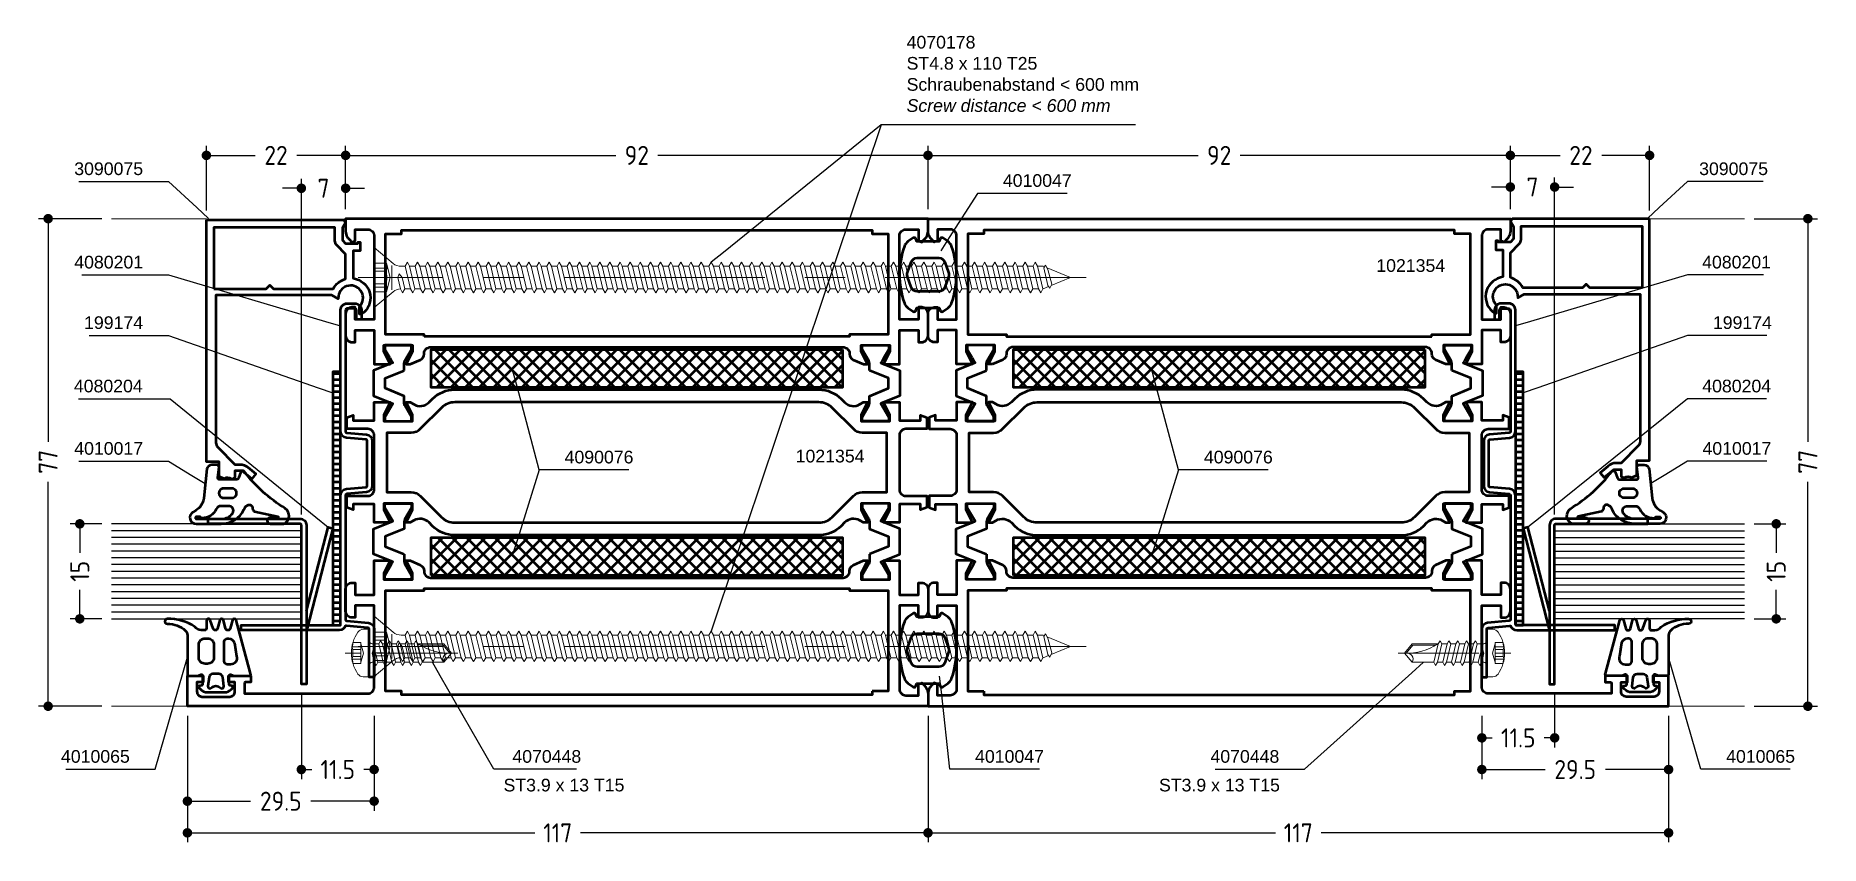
# Model space of a CAD drawing. Header units: millimetres. Extents: x 5 to 286, y 5 to 132.
import ezdxf
from ezdxf.enums import TextEntityAlignment as Align

# ---------------------------------------------------------------- set-up
doc = ezdxf.new("R2010")
doc.units = ezdxf.units.MM
doc.linetypes.add('CENTER', pattern=[50.8, 31.75, -6.35, 6.35, -6.35])
doc.linetypes.add('HIDDEN', pattern=[9.525, 6.35, -3.175])
for name, color, linetype, lineweight in [('AM_5', 3, 'Continuous', 25), ('AM_C', 50, 'Continuous', 50), ('AM_S', 80, 'Continuous', 50), ('Cent3', 70, 'CENTER', 18), ('CHide4', 10, 'HIDDEN', 13), ('Cont2', 2, 'Continuous', 25), ('Cont3', 70, 'Continuous', 18), ('Cont4', 10, 'Continuous', 13)]:
    doc.layers.add(name, color=color, linetype=linetype, lineweight=lineweight)
doc.layers.add('WBC-GER-ENG', color=7, linetype='Continuous')
doc.styles.add('HBS_DIMTEXTSTYLE', font='isocp.shx')
doc.styles.add('SWISSL', font='swissl.ttf')
doc.dimstyles.new('Konstruktionsschnitt 1-1', dxfattribs={"dimtxt": 3, "dimasz": 1.5, "dimexe": 1.5, "dimexo": 1.5, "dimgap": 1.5, "dimtad": 0, "dimdsep": 46, "dimtxsty": 'HBS_DIMTEXTSTYLE', "dimblk": 'PUNKT', "dimcen": 0, "dimclrd": 3, "dimclre": 3, "dimclrt": 2, "dimadec": 1, "dimazin": 2, "dimtfac": 0.7, "dimtofl": 0, "dimtmove": 0, "dimatfit": 3, "dimfxl": 0, "dimtolj": 1, "dimtzin": 0, "dimarcsym": 0})

msp = doc.modelspace()

# ---------------------------------------------------------------- texts
at = {"layer": 'AM_5', "color": 2, "insert": (227.2, 97.1), "char_height": 2, "attachment_point": 3, "style": 'SWISSL'}
msp.add_mtext('1021354', dxfattribs=at)

# ---------------------------------------------------------------- blocks, each defined once
blk = doc.blocks.new('*U22', base_point=(71.57, 97.47))
for p, q in [((71.57, 111.39), (41.57, 111.39)), ((71.57, 110.32), (41.57, 110.32)), ((71.57, 109.25), (41.57, 109.25)), ((71.57, 108.18), (41.57, 108.18)), ((71.57, 107.11), (41.57, 107.11)), ((71.57, 106.04), (41.57, 106.04)), ((71.57, 104.97), (41.57, 104.97)), ((71.57, 103.89), (41.57, 103.89)), ((71.57, 102.82), (41.57, 102.82)), ((71.57, 101.75), (41.57, 101.75)), ((71.57, 100.68), (41.57, 100.68)), ((71.57, 99.61), (41.57, 99.61)), ((71.57, 98.54), (41.57, 98.54))]:
    blk.add_line(p, q)
blk.add_lwpolyline([(41.57, 97.47), (71.57, 97.47), (71.57, 112.47), (41.57, 112.47)])
blk = doc.blocks.new('ws4070448')
at = {"layer": 'Cent3', "ltscale": 0.4}
blk.add_lwpolyline([(0, -14), (0, 3.8)], dxfattribs=at)
at = {"layer": 'CHide4', "ltscale": 0.3}
for p, q in [((-0.97, 1.33), (-0.97, 2.72)), ((-0.56, 1.33), (-0.56, 2.61)), ((0.56, 1.33), (0.56, 2.61)), ((0.97, 1.33), (0.97, 2.72))]:
    blk.add_line(p, q, dxfattribs=at)
for points in [[(-1.65, 2.56), (-1.65, 1.33)], [(-1.65, 1.33), (0, 0.89)], [(1.65, 1.33), (0, 0.89)], [(1.65, 2.56), (1.65, 1.33)]]:
    blk.add_lwpolyline(points, dxfattribs=at)
for centre, radius, start, end in [((-1.59, 3.84), 1.28, 267.2848, 298.8872), ((-1.31, 2.49), 1.21, 253.6643, 286.3357), ((0, 5.49), 2.94, 250.6988, 289.3012), ((0, 11.41), 10.13, 264.4948, 275.5052), ((1.59, 3.84), 1.28, 241.1128, 272.7152), ((1.31, 2.49), 1.21, 253.6643, 286.3357)]:
    blk.add_arc(centre, radius, start, end, dxfattribs=at)
at = {"layer": 'Cont4'}
blk.add_lwpolyline([(3.32, 1.75, 0.314856), (-3.32, 1.75, 0.244912), (-3.75, 0.93), (-3.75, 0), (3.75, 0), (3.75, 0.93, 0.244912), (3.32, 1.75, 0.138291)], format="xyb", dxfattribs=at)
for points in [[(-1.95, -1.1), (-1.45, -1.39), (0, -1.04), (0.5, -0.67), (0, -0.47), (-1.45, -0.81)], [(-1.95, -2.5), (-1.45, -2.79), (1.45, -2.1), (1.95, -1.81), (1.45, -1.52), (-1.45, -2.21)], [(-1.95, -3.9), (-1.45, -4.19), (1.45, -3.5), (1.95, -3.21), (1.45, -2.92), (-1.45, -3.61)], [(-1.95, -5.3), (-1.45, -5.59), (1.45, -4.9), (1.95, -4.61), (1.45, -4.32), (-1.45, -5.01)], [(-1.95, -6.7), (-1.45, -6.99), (1.45, -6.3), (1.95, -6.01), (1.45, -5.72), (-1.45, -6.41)], [(-1.45, -8.39), (1.45, -7.7), (1.95, -7.41), (1.45, -7.12), (-1.45, -7.81), (-1.95, -8.1)]]:
    blk.add_lwpolyline(points, close=True, dxfattribs=at)
for points in [[(-1.45, -0.5), (-1.45, -0.81)], [(-1.45, -1.39), (-1.45, -2.21)], [(-1.45, -1.39), (-1.45, -2.21)], [(-1.45, -2.79), (-1.45, -3.61)], [(1.45, -0.5), (1.45, -1.52)], [(1.45, -2.1), (1.45, -2.92)], [(-1.45, -4.19), (-1.45, -5.01)], [(-1.45, -5.59), (-1.45, -6.41)], [(1.45, -3.5), (1.45, -4.32)], [(1.45, -4.9), (1.45, -5.72)], [(-1.45, -6.99), (-1.45, -7.81)], [(-1.45, -8.38), (-1.45, -11.81), (0, -13), (1.45, -11.79), (1.45, -7.7)], [(1.24, -8.17), (1.24, -11.7), (0.03, -12.71)], [(1.45, -6.3), (1.45, -7.12)]]:
    blk.add_lwpolyline(points, dxfattribs=at)
for centre, radius, start, end in [((-1.95, -0.5), 0.5, 0, 90), ((1.95, -0.5), 0.5, 90, 180), ((8.74, -12.6), 8.74, 146.5114, 182.6031), ((-0.95, -12.64), 0.965, 350.682, 121.1143)]:
    blk.add_arc(centre, radius, start, end, dxfattribs=at)
blk = doc.blocks.new('PUNKT')
at = {"color": 0, "linetype": 'Continuous'}
blk.add_line((-0.5, 0), (-1, 0), dxfattribs=at)
at = {"color": 0, "linetype": 'Continuous', "const_width": 0.5}
blk.add_lwpolyline([(-0.25, 0, 1), (0.25, 0, 1)], format="xyb", close=True, dxfattribs=at)
blk = doc.blocks.new('*D24')
at = {"layer": 'AM_5', "color": 3, "lineweight": -2, "transparency": 16777216}
for p, q in [((276, 55.3), (281, 55.3)), ((279.5, 53.8), (279.5, 50.71)), ((279.5, 41.8), (279.5, 44.89)), ((276, 40.3), (281, 40.3))]:
    blk.add_line(p, q, dxfattribs=at)
at = {"layer": 'AM_5', "color": 3, "lineweight": -2, "transparency": 16777216, "xscale": 1.5, "yscale": 1.5, "zscale": 1.5}
for p, rotation in [((279.5, 55.3), 90), ((279.5, 40.3), 270)]:
    blk.add_blockref('PUNKT', p, dxfattribs=dict(at, rotation=rotation))
at = {"layer": 'AM_5', "color": 2, "transparency": 16777216, "insert": (279.5, 47.8), "char_height": 3, "attachment_point": 5, "rotation": 90, "style": 'HBS_DIMTEXTSTYLE'}
blk.add_mtext('\\A1;15', dxfattribs=at)
blk = doc.blocks.new('*D25')
at = {"layer": 'AM_5', "color": 3, "lineweight": -2, "transparency": 16777216}
for p, q in [((276, 103.5), (286, 103.5)), ((284.5, 102), (284.5, 68.25)), ((284.5, 28), (284.5, 61.95)), ((276, 26.5), (286, 26.5))]:
    blk.add_line(p, q, dxfattribs=at)
at = {"layer": 'AM_5', "color": 3, "lineweight": -2, "transparency": 16777216, "xscale": 1.5, "yscale": 1.5, "zscale": 1.5}
for p, rotation in [((284.5, 103.5), 90), ((284.5, 26.5), 270)]:
    blk.add_blockref('PUNKT', p, dxfattribs=dict(at, rotation=rotation))
at = {"layer": 'AM_5', "color": 2, "transparency": 16777216, "insert": (284.5, 65.1), "char_height": 3, "attachment_point": 5, "rotation": 90, "style": 'HBS_DIMTEXTSTYLE'}
blk.add_mtext('\\A1;77', dxfattribs=at)
blk = doc.blocks.new('*D26')
at = {"layer": 'AM_5', "color": 3, "lineweight": -2, "transparency": 16777216}
for p, q in [((237.5, 105), (237.5, 115)), ((239, 113.5), (245.37, 113.5)), ((258, 113.5), (251.93, 113.5)), ((259.5, 104.8), (259.5, 115))]:
    blk.add_line(p, q, dxfattribs=at)
at = {"layer": 'AM_5', "color": 3, "lineweight": -2, "transparency": 16777216, "xscale": 1.5, "yscale": 1.5, "zscale": 1.5, "rotation": 180}
blk.add_blockref('PUNKT', (237.5, 113.5), dxfattribs=at)
at = {"layer": 'AM_5', "color": 3, "lineweight": -2, "transparency": 16777216, "xscale": 1.5, "yscale": 1.5, "zscale": 1.5}
blk.add_blockref('PUNKT', (259.5, 113.5), dxfattribs=at)
at = {"layer": 'AM_5', "color": 2, "transparency": 16777216, "insert": (248.65, 113.5), "char_height": 3, "attachment_point": 5, "style": 'HBS_DIMTEXTSTYLE'}
blk.add_mtext('\\A1;22', dxfattribs=at)
blk = doc.blocks.new('*S313')
at = {"layer": 'AM_5', "color": 3}
for p, q in [((265.5, 85.05), (241.86, 76.79)), ((278.02, 85.05), (265.5, 85.05))]:
    blk.add_line(p, q, dxfattribs=at)
at = {"layer": 'AM_5', "color": 3, "linetype": 'Continuous'}
blk.add_line((241.86, 76.79), (239.5, 75.97), dxfattribs=at)
at = {"layer": 'AM_5', "color": 2, "insert": (269.5, 86.05), "char_height": 2, "attachment_point": 7, "style": 'SWISSL'}
blk.add_mtext('199174', dxfattribs=at)
blk = doc.blocks.new('ws4070164')
at = {"layer": 'Cent3'}
blk.add_lwpolyline([(0, -112.5), (0, 2.5)], dxfattribs=at)
at = {"layer": 'CHide4', "ltscale": 0.5}
for points in [[(-2.25, 0), (-2.25, -1.93)], [(-1, 0), (-1, -1.93)], [(1, 0), (1, -1.93)], [(2.25, 0), (2.25, -1.93)], [(-2.25, -1.93), (0, -2.53)], [(-1.5, -0.06), (-1.5, -1.99)], [(2.25, -1.93), (0, -2.53)], [(1.5, -0.06), (1.5, -1.99)]]:
    blk.add_lwpolyline(points, dxfattribs=at)
for centre, radius, start, end in [((-1.63, 3.32), 3.38, 259.3357, 280.6643), ((-1.63, 1.39), 3.38, 259.3357, 280.6643), ((0, 3.36), 3.5, 253.4149, 286.5851), ((0, 6.17), 8.16, 262.9585, 277.0415), ((1.62, 3.32), 3.38, 259.3357, 280.6643), ((1.62, 1.39), 3.38, 259.3357, 280.6643)]:
    blk.add_arc(centre, radius, start, end, dxfattribs=at)
at = {"layer": 'Cont4'}
blk.add_line((-1.79, -105.68), (-1.79, -105.65), dxfattribs=at)
blk.add_lwpolyline([(1.79, -4.29, -0.186611), (2.23, -3), (4.75, 0), (-4.75, 0), (-2.23, -3, -0.166767), (-1.79, -4.15)], format="xyb", dxfattribs=at)
for points in [[(1.93, -2.8), (-1.93, -2.8)], [(0, -3.72), (-1.79, -4.15), (-2.4, -4.5), (-1.79, -4.85), (0, -4.43), (0.61, -3.97), (0, -3.72)], [(-1.79, -4.85), (-1.79, -5.75)], [(-1.79, -4.85), (-1.79, -5.35)], [(-1.79, -4.85), (-1.79, -5.35)], [(1.79, -4.29), (1.79, -4.89)], [(1.79, -5.61), (1.79, -6.49)], [(-1.79, -6.45), (-1.79, -7.35)], [(-1.79, -8.05), (-1.79, -8.95)], [(1.79, -7.21), (1.79, -8.09)], [(-1.79, -9.65), (-1.79, -10.55)], [(-1.79, -11.25), (-1.79, -12.15)], [(1.79, -8.81), (1.79, -9.69)], [(1.79, -10.41), (1.79, -11.29)], [(-1.79, -12.85), (-1.79, -13.75)], [(1.79, -12.01), (1.79, -12.89)], [(1.79, -13.61), (1.79, -14.49)], [(-1.79, -14.45), (-1.79, -15.35)], [(-1.79, -16.05), (-1.79, -16.95)], [(1.79, -15.21), (1.79, -16.09)], [(1.79, -16.81), (1.79, -17.69)], [(-1.79, -17.65), (-1.79, -18.55)], [(-1.79, -19.25), (-1.79, -20.15)], [(1.79, -18.41), (1.79, -19.29)], [(-1.79, -20.85), (-1.79, -21.75)], [(-1.79, -22.45), (-1.79, -23.35)], [(1.79, -20.01), (1.79, -20.89)], [(1.79, -21.61), (1.79, -22.49)], [(-1.79, -24.05), (-1.79, -24.95)], [(1.79, -23.21), (1.79, -24.09)], [(1.79, -24.81), (1.79, -25.69)], [(-1.79, -25.65), (-1.79, -26.55)], [(-1.79, -27.25), (-1.79, -28.15)], [(1.79, -26.41), (1.79, -27.29)], [(1.79, -28.01), (1.79, -28.89)], [(-1.79, -28.85), (-1.79, -29.75)], [(-1.79, -30.45), (-1.79, -31.35)], [(1.79, -29.61), (1.79, -30.49)], [(-1.79, -32.05), (-1.79, -32.95)], [(-1.79, -33.65), (-1.79, -34.55)], [(1.79, -31.21), (1.79, -32.09)], [(1.79, -32.81), (1.79, -33.69)], [(-1.79, -35.25), (-1.79, -36.15)], [(1.79, -34.41), (1.79, -35.29)], [(1.79, -36.01), (1.79, -36.89)], [(-1.79, -36.85), (-1.79, -37.75)], [(-1.79, -38.45), (-1.79, -39.35)], [(1.79, -37.61), (1.79, -38.49)], [(1.79, -39.21), (1.79, -40.09)], [(-1.79, -40.05), (-1.79, -40.95)], [(-1.79, -41.65), (-1.79, -42.55)], [(1.79, -40.81), (1.79, -41.69)], [(-1.79, -43.25), (-1.79, -44.15)], [(-1.79, -44.85), (-1.79, -45.75)], [(1.79, -42.41), (1.79, -43.29)], [(1.79, -44.01), (1.79, -44.89)], [(-1.79, -46.45), (-1.79, -47.35)], [(1.79, -45.61), (1.79, -46.49)], [(1.79, -47.21), (1.79, -48.09)], [(-1.79, -48.05), (-1.79, -48.95)], [(-1.79, -49.65), (-1.79, -50.55)], [(1.79, -48.81), (1.79, -49.69)], [(1.79, -50.41), (1.79, -51.29)], [(-1.79, -51.25), (-1.79, -52.15)], [(-1.79, -52.85), (-1.79, -53.75)], [(1.79, -52.01), (1.79, -52.89)], [(-1.79, -54.45), (-1.79, -55.35)], [(-1.79, -56.05), (-1.79, -56.95)], [(1.79, -53.61), (1.79, -54.49)], [(1.79, -55.21), (1.79, -56.09)], [(-1.79, -57.65), (-1.79, -58.55)], [(1.79, -56.81), (1.79, -57.69)], [(1.79, -58.41), (1.79, -59.29)], [(-1.79, -59.25), (-1.79, -60.15)], [(-1.79, -60.85), (-1.79, -61.75)], [(1.79, -60.01), (1.79, -60.89)], [(1.79, -61.61), (1.79, -62.49)], [(-1.79, -62.45), (-1.79, -63.35)], [(-1.79, -64.05), (-1.79, -64.95)], [(1.79, -63.21), (1.79, -64.09)], [(1.79, -64.81), (1.79, -65.69)], [(-1.79, -65.65), (-1.79, -66.55)], [(-1.79, -67.25), (-1.79, -68.15)], [(1.79, -66.41), (1.79, -67.29)], [(-1.79, -68.85), (-1.79, -69.75)], [(-1.79, -70.45), (-1.79, -71.35)], [(1.79, -68.01), (1.79, -68.89)], [(1.79, -69.61), (1.79, -70.49)], [(-1.79, -72.05), (-1.79, -72.95)], [(1.79, -71.21), (1.79, -72.09)], [(1.79, -72.81), (1.79, -73.69)], [(-1.79, -73.65), (-1.79, -74.55)], [(-1.79, -75.25), (-1.79, -76.15)], [(1.79, -74.41), (1.79, -75.29)], [(1.79, -76.01), (1.79, -76.89)], [(-1.79, -76.85), (-1.79, -77.75)], [(-1.79, -78.45), (-1.79, -79.35)], [(1.79, -77.61), (1.79, -78.49)], [(-1.79, -80.05), (-1.79, -80.95)], [(-1.79, -81.65), (-1.79, -82.55)], [(1.79, -79.21), (1.79, -80.09)], [(1.79, -80.81), (1.79, -81.69)], [(-1.79, -83.25), (-1.79, -84.15)], [(1.79, -82.41), (1.79, -83.29)], [(1.79, -84.01), (1.79, -84.89)], [(-1.79, -84.85), (-1.79, -85.75)], [(-1.79, -86.45), (-1.79, -87.35)], [(1.79, -85.61), (1.79, -86.49)], [(1.79, -87.21), (1.79, -88.09)], [(-1.79, -88.05), (-1.79, -88.95)], [(-1.79, -89.65), (-1.79, -90.55)], [(1.79, -88.81), (1.79, -89.69)], [(-1.79, -91.25), (-1.79, -92.15)], [(-1.79, -92.85), (-1.79, -93.75)], [(1.79, -90.41), (1.79, -91.29)], [(1.79, -92.01), (1.79, -92.89)], [(-1.79, -94.45), (-1.79, -95.35)], [(1.79, -93.61), (1.79, -94.49)], [(1.79, -95.21), (1.79, -96.09)], [(-1.79, -96.05), (-1.79, -96.95)], [(-1.79, -97.65), (-1.79, -98.55)], [(1.79, -96.81), (1.79, -97.69)], [(1.79, -98.41), (1.79, -99.29)], [(-1.79, -99.25), (-1.79, -100.15)], [(-1.79, -100.85), (-1.79, -101.75)], [(1.79, -100.01), (1.79, -100.89)], [(-1.79, -102.45), (-1.79, -103.35)], [(-1.79, -104.05), (-1.79, -104.95)], [(1.79, -101.61), (1.79, -102.49)], [(1.79, -103.21), (1.79, -104.09)], [(-1.43, -106.55), (-1.79, -105.68)], [(1.53, -106.3), (0, -110), (-1.27, -106.94)], [(1.79, -105.68), (1.7, -105.9)], [(1.79, -104.81), (1.79, -105.68)]]:
    blk.add_lwpolyline(points, dxfattribs=at)
for points in [[(1.79, -5.61), (2.41, -5.25), (1.79, -4.89), (-1.79, -5.75), (-2.4, -6.1), (-1.79, -6.45)], [(1.79, -7.21), (2.41, -6.85), (1.79, -6.49), (-1.79, -7.35), (-2.4, -7.7), (-1.79, -8.05)], [(1.79, -8.81), (2.41, -8.45), (1.79, -8.09), (-1.79, -8.95), (-2.4, -9.3), (-1.79, -9.65)], [(1.79, -10.41), (2.41, -10.05), (1.79, -9.69), (-1.79, -10.55), (-2.4, -10.9), (-1.79, -11.25)], [(1.79, -12.01), (2.41, -11.65), (1.79, -11.29), (-1.79, -12.15), (-2.4, -12.5), (-1.79, -12.85)], [(1.79, -13.61), (2.41, -13.25), (1.79, -12.89), (-1.79, -13.75), (-2.4, -14.1), (-1.79, -14.45)], [(1.79, -15.21), (2.41, -14.85), (1.79, -14.49), (-1.79, -15.35), (-2.4, -15.7), (-1.79, -16.05)], [(1.79, -16.81), (2.41, -16.45), (1.79, -16.09), (-1.79, -16.95), (-2.4, -17.3), (-1.79, -17.65)], [(1.79, -18.41), (2.41, -18.05), (1.79, -17.69), (-1.79, -18.55), (-2.4, -18.9), (-1.79, -19.25)], [(1.79, -20.01), (2.41, -19.65), (1.79, -19.29), (-1.79, -20.15), (-2.4, -20.5), (-1.79, -20.85)], [(1.79, -21.61), (2.41, -21.25), (1.79, -20.89), (-1.79, -21.75), (-2.4, -22.1), (-1.79, -22.45)], [(1.79, -23.21), (2.41, -22.85), (1.79, -22.49), (-1.79, -23.35), (-2.4, -23.7), (-1.79, -24.05)], [(1.79, -24.81), (2.41, -24.45), (1.79, -24.09), (-1.79, -24.95), (-2.4, -25.3), (-1.79, -25.65)], [(1.79, -26.41), (2.41, -26.05), (1.79, -25.69), (-1.79, -26.55), (-2.4, -26.9), (-1.79, -27.25)], [(1.79, -28.01), (2.41, -27.65), (1.79, -27.29), (-1.79, -28.15), (-2.4, -28.5), (-1.79, -28.85)], [(1.79, -29.61), (2.41, -29.25), (1.79, -28.89), (-1.79, -29.75), (-2.4, -30.1), (-1.79, -30.45)], [(1.79, -31.21), (2.41, -30.85), (1.79, -30.49), (-1.79, -31.35), (-2.4, -31.7), (-1.79, -32.05)], [(1.79, -32.81), (2.41, -32.45), (1.79, -32.09), (-1.79, -32.95), (-2.4, -33.3), (-1.79, -33.65)], [(1.79, -34.41), (2.41, -34.05), (1.79, -33.69), (-1.79, -34.55), (-2.4, -34.9), (-1.79, -35.25)], [(1.79, -36.01), (2.41, -35.65), (1.79, -35.29), (-1.79, -36.15), (-2.4, -36.5), (-1.79, -36.85)], [(1.79, -37.61), (2.41, -37.25), (1.79, -36.89), (-1.79, -37.75), (-2.4, -38.1), (-1.79, -38.45)], [(1.79, -39.21), (2.41, -38.85), (1.79, -38.49), (-1.79, -39.35), (-2.4, -39.7), (-1.79, -40.05)], [(1.79, -40.81), (2.41, -40.45), (1.79, -40.09), (-1.79, -40.95), (-2.4, -41.3), (-1.79, -41.65)], [(1.79, -42.41), (2.41, -42.05), (1.79, -41.69), (-1.79, -42.55), (-2.4, -42.9), (-1.79, -43.25)], [(1.79, -44.01), (2.41, -43.65), (1.79, -43.29), (-1.79, -44.15), (-2.4, -44.5), (-1.79, -44.85)], [(1.79, -45.61), (2.41, -45.25), (1.79, -44.89), (-1.79, -45.75), (-2.4, -46.1), (-1.79, -46.45)], [(1.79, -47.21), (2.41, -46.85), (1.79, -46.49), (-1.79, -47.35), (-2.4, -47.7), (-1.79, -48.05)], [(1.79, -48.81), (2.41, -48.45), (1.79, -48.09), (-1.79, -48.95), (-2.4, -49.3), (-1.79, -49.65)], [(1.79, -50.41), (2.41, -50.05), (1.79, -49.69), (-1.79, -50.55), (-2.4, -50.9), (-1.79, -51.25)], [(1.79, -52.01), (2.41, -51.65), (1.79, -51.29), (-1.79, -52.15), (-2.4, -52.5), (-1.79, -52.85)], [(1.79, -53.61), (2.41, -53.25), (1.79, -52.89), (-1.79, -53.75), (-2.4, -54.1), (-1.79, -54.45)], [(1.79, -55.21), (2.41, -54.85), (1.79, -54.49), (-1.79, -55.35), (-2.4, -55.7), (-1.79, -56.05)], [(1.79, -56.81), (2.41, -56.45), (1.79, -56.09), (-1.79, -56.95), (-2.4, -57.3), (-1.79, -57.65)], [(1.79, -58.41), (2.41, -58.05), (1.79, -57.69), (-1.79, -58.55), (-2.4, -58.9), (-1.79, -59.25)], [(1.79, -60.01), (2.41, -59.65), (1.79, -59.29), (-1.79, -60.15), (-2.4, -60.5), (-1.79, -60.85)], [(1.79, -61.61), (2.41, -61.25), (1.79, -60.89), (-1.79, -61.75), (-2.4, -62.1), (-1.79, -62.45)], [(1.79, -63.21), (2.41, -62.85), (1.79, -62.49), (-1.79, -63.35), (-2.4, -63.7), (-1.79, -64.05)], [(1.79, -64.81), (2.41, -64.45), (1.79, -64.09), (-1.79, -64.95), (-2.4, -65.3), (-1.79, -65.65)], [(1.79, -66.41), (2.41, -66.05), (1.79, -65.69), (-1.79, -66.55), (-2.4, -66.9), (-1.79, -67.25)], [(1.79, -68.01), (2.41, -67.65), (1.79, -67.29), (-1.79, -68.15), (-2.4, -68.5), (-1.79, -68.85)], [(1.79, -69.61), (2.41, -69.25), (1.79, -68.89), (-1.79, -69.75), (-2.4, -70.1), (-1.79, -70.45)], [(1.79, -71.21), (2.41, -70.85), (1.79, -70.49), (-1.79, -71.35), (-2.4, -71.7), (-1.79, -72.05)], [(1.79, -72.81), (2.41, -72.45), (1.79, -72.09), (-1.79, -72.95), (-2.4, -73.3), (-1.79, -73.65)], [(1.79, -74.41), (2.41, -74.05), (1.79, -73.69), (-1.79, -74.55), (-2.4, -74.9), (-1.79, -75.25)], [(1.79, -76.01), (2.41, -75.65), (1.79, -75.29), (-1.79, -76.15), (-2.4, -76.5), (-1.79, -76.85)], [(1.79, -77.61), (2.41, -77.25), (1.79, -76.89), (-1.79, -77.75), (-2.4, -78.1), (-1.79, -78.45)], [(1.79, -79.21), (2.41, -78.85), (1.79, -78.49), (-1.79, -79.35), (-2.4, -79.7), (-1.79, -80.05)], [(1.79, -80.81), (2.41, -80.45), (1.79, -80.09), (-1.79, -80.95), (-2.4, -81.3), (-1.79, -81.65)], [(1.79, -82.41), (2.41, -82.05), (1.79, -81.69), (-1.79, -82.55), (-2.4, -82.9), (-1.79, -83.25)], [(1.79, -84.01), (2.41, -83.65), (1.79, -83.29), (-1.79, -84.15), (-2.4, -84.5), (-1.79, -84.85)], [(1.79, -85.61), (2.41, -85.25), (1.79, -84.89), (-1.79, -85.75), (-2.4, -86.1), (-1.79, -86.45)], [(1.79, -87.21), (2.41, -86.85), (1.79, -86.49), (-1.79, -87.35), (-2.4, -87.7), (-1.79, -88.05)], [(1.79, -88.81), (2.41, -88.45), (1.79, -88.09), (-1.79, -88.95), (-2.4, -89.3), (-1.79, -89.65)], [(1.79, -90.41), (2.41, -90.05), (1.79, -89.69), (-1.79, -90.55), (-2.4, -90.9), (-1.79, -91.25)], [(1.79, -92.01), (2.41, -91.65), (1.79, -91.29), (-1.79, -92.15), (-2.4, -92.5), (-1.79, -92.85)], [(1.79, -93.61), (2.41, -93.25), (1.79, -92.89), (-1.79, -93.75), (-2.4, -94.1), (-1.79, -94.45)], [(1.79, -95.21), (2.41, -94.85), (1.79, -94.49), (-1.79, -95.35), (-2.4, -95.7), (-1.79, -96.05)], [(1.79, -96.81), (2.41, -96.45), (1.79, -96.09), (-1.79, -96.95), (-2.4, -97.3), (-1.79, -97.65)], [(1.79, -98.41), (2.41, -98.05), (1.79, -97.69), (-1.79, -98.55), (-2.4, -98.9), (-1.79, -99.25)], [(1.79, -100.01), (2.41, -99.65), (1.79, -99.29), (-1.79, -100.15), (-2.4, -100.5), (-1.79, -100.85)], [(1.79, -101.61), (2.41, -101.25), (1.79, -100.89), (-1.79, -101.75), (-2.4, -102.1), (-1.79, -102.45)], [(1.79, -103.21), (2.41, -102.85), (1.79, -102.49), (-1.79, -103.35), (-2.4, -103.7), (-1.79, -104.05)], [(1.79, -104.81), (2.41, -104.45), (1.79, -104.09), (-1.79, -104.95), (-2.4, -105.3), (-1.79, -105.65)], [(1.55, -105.8), (1.97, -106.08), (1.29, -106.42), (-1.02, -107.06), (-1.7, -106.73), (-1.28, -106.45)]]:
    blk.add_lwpolyline(points, close=True, dxfattribs=at)
blk = doc.blocks.new('*D45')
at = {"layer": 'AM_5', "color": 3, "lineweight": -2, "transparency": 16777216}
for p, q in [((145.5, 25), (145.5, 5)), ((262.5, 25), (262.5, 5)), ((147, 6.5), (200.4, 6.5)), ((261, 6.5), (207.6, 6.5))]:
    blk.add_line(p, q, dxfattribs=at)
at = {"layer": 'AM_5', "color": 3, "lineweight": -2, "transparency": 16777216, "xscale": 1.5, "yscale": 1.5, "zscale": 1.5, "rotation": 180}
blk.add_blockref('PUNKT', (145.5, 6.5), dxfattribs=at)
at = {"layer": 'AM_5', "color": 3, "lineweight": -2, "transparency": 16777216, "xscale": 1.5, "yscale": 1.5, "zscale": 1.5}
blk.add_blockref('PUNKT', (262.5, 6.5), dxfattribs=at)
at = {"layer": 'AM_5', "color": 2, "transparency": 16777216, "insert": (204, 6.5), "char_height": 3, "attachment_point": 5, "style": 'HBS_DIMTEXTSTYLE'}
blk.add_mtext('\\A1;117', dxfattribs=at)
blk = doc.blocks.new('*D46')
at = {"layer": 'AM_5', "color": 3, "lineweight": -2, "transparency": 16777216}
for p, q in [((244.5, 28.5), (244.5, 20)), ((233, 25), (233, 20)), ((234.5, 21.5), (234.64, 21.5)), ((243, 21.5), (242.86, 21.5))]:
    blk.add_line(p, q, dxfattribs=at)
at = {"layer": 'AM_5', "color": 3, "lineweight": -2, "transparency": 16777216, "xscale": 1.5, "yscale": 1.5, "zscale": 1.5, "rotation": 180}
blk.add_blockref('PUNKT', (233, 21.5), dxfattribs=at)
at = {"layer": 'AM_5', "color": 3, "lineweight": -2, "transparency": 16777216, "xscale": 1.5, "yscale": 1.5, "zscale": 1.5}
blk.add_blockref('PUNKT', (244.5, 21.5), dxfattribs=at)
at = {"layer": 'AM_5', "color": 2, "transparency": 16777216, "insert": (238.75, 21.5), "char_height": 3, "attachment_point": 5, "style": 'HBS_DIMTEXTSTYLE'}
blk.add_mtext('\\A1;11.5', dxfattribs=at)
blk = doc.blocks.new('*D47')
at = {"layer": 'AM_5', "color": 3, "lineweight": -2, "transparency": 16777216}
for p, q in [((233, 25), (233, 15)), ((262.5, 25), (262.5, 15)), ((234.5, 16.5), (242.99, 16.5)), ((261, 16.5), (252.51, 16.5))]:
    blk.add_line(p, q, dxfattribs=at)
at = {"layer": 'AM_5', "color": 3, "lineweight": -2, "transparency": 16777216, "xscale": 1.5, "yscale": 1.5, "zscale": 1.5, "rotation": 180}
blk.add_blockref('PUNKT', (233, 16.5), dxfattribs=at)
at = {"layer": 'AM_5', "color": 3, "lineweight": -2, "transparency": 16777216, "xscale": 1.5, "yscale": 1.5, "zscale": 1.5}
blk.add_blockref('PUNKT', (262.5, 16.5), dxfattribs=at)
at = {"layer": 'AM_5', "color": 2, "transparency": 16777216, "insert": (247.75, 16.5), "char_height": 3, "attachment_point": 5, "style": 'HBS_DIMTEXTSTYLE'}
blk.add_mtext('\\A1;29.5', dxfattribs=at)
blk = doc.blocks.new('*S314')
at = {"layer": 'WBC-GER-ENG', "color": 3}
for p, q in [((138.12, 118.34), (112.05, 40.73)), ((138.12, 118.34), (113.2, 98.18)), ((178.3, 118.34), (138.12, 118.34))]:
    blk.add_line(p, q, dxfattribs=at)
at = {"layer": 'WBC-GER-ENG', "color": 3, "linetype": 'Continuous'}
for p, q in [((113.2, 98.18), (111.25, 96.61)), ((112.05, 40.73), (111.25, 38.36))]:
    blk.add_line(p, q, dxfattribs=at)
at = {"layer": 'WBC-GER-ENG', "color": 2, "insert": (142.12, 120.34), "char_height": 2, "attachment_point": 7, "style": 'SWISSL'}
blk.add_mtext('4070178\\PST4.8 x 110 T25\\PSchraubenabstand < 600 mm\\P\\fSwis721 Lt BT|b0|i1|c0|p34;Screw distance < 600 mm', dxfattribs=at)
blk = doc.blocks.new('*S315')
at = {"layer": 'AM_5', "color": 3}
for p, q in [((265.5, 94.61), (240.7, 87.26)), ((277.5, 94.61), (265.5, 94.61))]:
    blk.add_line(p, q, dxfattribs=at)
at = {"layer": 'AM_5', "color": 3, "linetype": 'Continuous'}
blk.add_line((240.7, 87.26), (238.3, 86.55), dxfattribs=at)
at = {"layer": 'AM_5', "color": 2, "insert": (267.8, 95.61), "char_height": 2, "attachment_point": 7, "style": 'SWISSL'}
blk.add_mtext('4080201', dxfattribs=at)
blk = doc.blocks.new('*S316')
at = {"layer": 'AM_5', "color": 3}
for p, q in [((265.5, 75.04), (242.22, 56.33)), ((277.97, 75.04), (265.5, 75.04))]:
    blk.add_line(p, q, dxfattribs=at)
at = {"layer": 'AM_5', "color": 3, "linetype": 'Continuous'}
blk.add_line((242.22, 56.33), (240.27, 54.76), dxfattribs=at)
at = {"layer": 'AM_5', "color": 2, "insert": (267.82, 76.04), "char_height": 2, "attachment_point": 7, "style": 'SWISSL'}
blk.add_mtext('4080204', dxfattribs=at)
blk = doc.blocks.new('*S317')
at = {"layer": 'AM_5', "color": 3}
for p, q in [((265.5, 65.19), (261.82, 62.95)), ((278.01, 65.19), (265.5, 65.19))]:
    blk.add_line(p, q, dxfattribs=at)
at = {"layer": 'AM_5', "color": 3, "linetype": 'Continuous'}
blk.add_line((261.82, 62.95), (259.68, 61.65), dxfattribs=at)
at = {"layer": 'AM_5', "color": 2, "insert": (267.86, 66.19), "char_height": 2, "attachment_point": 7, "style": 'SWISSL'}
blk.add_mtext('4010017', dxfattribs=at)
blk = doc.blocks.new('*S318')
at = {"layer": 'AM_5', "color": 3, "linetype": 'Continuous'}
blk.add_line((263.19, 31.85), (262.5, 34.26), dxfattribs=at)
at = {"layer": 'AM_5', "color": 3}
for p, q in [((267.6, 16.54), (263.19, 31.85)), ((281.73, 16.54), (267.6, 16.54))]:
    blk.add_line(p, q, dxfattribs=at)
at = {"layer": 'AM_5', "color": 2, "insert": (271.6, 17.54), "char_height": 2, "attachment_point": 7, "style": 'SWISSL'}
blk.add_mtext('4010065', dxfattribs=at)
blk = doc.blocks.new('*D48')
at = {"layer": 'AM_5', "color": 3, "lineweight": -2, "transparency": 16777216}
for p, q in [((237.5, 105), (237.5, 110)), ((244.5, 56.8), (244.5, 110)), ((236, 108.5), (234.5, 108.5)), ((246, 108.5), (247.5, 108.5))]:
    blk.add_line(p, q, dxfattribs=at)
at = {"layer": 'AM_5', "color": 3, "lineweight": -2, "transparency": 16777216, "xscale": 1.5, "yscale": 1.5, "zscale": 1.5}
blk.add_blockref('PUNKT', (237.5, 108.5), dxfattribs=at)
at = {"layer": 'AM_5', "color": 3, "lineweight": -2, "transparency": 16777216, "xscale": 1.5, "yscale": 1.5, "zscale": 1.5, "rotation": 180}
blk.add_blockref('PUNKT', (244.5, 108.5), dxfattribs=at)
at = {"layer": 'AM_5', "color": 2, "transparency": 16777216, "insert": (241, 108.5), "char_height": 3, "attachment_point": 5, "style": 'HBS_DIMTEXTSTYLE'}
blk.add_mtext('\\A1;7', dxfattribs=at)
blk = doc.blocks.new('*D49')
at = {"layer": 'AM_5', "color": 3, "lineweight": -2, "transparency": 16777216}
for p, q in [((28.5, 25), (28.5, 5)), ((145.5, 25), (145.5, 5)), ((30, 6.5), (83.4, 6.5)), ((144, 6.5), (90.6, 6.5))]:
    blk.add_line(p, q, dxfattribs=at)
at = {"layer": 'AM_5', "color": 3, "lineweight": -2, "transparency": 16777216, "xscale": 1.5, "yscale": 1.5, "zscale": 1.5, "rotation": 180}
blk.add_blockref('PUNKT', (28.5, 6.5), dxfattribs=at)
at = {"layer": 'AM_5', "color": 3, "lineweight": -2, "transparency": 16777216, "xscale": 1.5, "yscale": 1.5, "zscale": 1.5}
blk.add_blockref('PUNKT', (145.5, 6.5), dxfattribs=at)
at = {"layer": 'AM_5', "color": 2, "transparency": 16777216, "insert": (87, 6.5), "char_height": 3, "attachment_point": 5, "style": 'HBS_DIMTEXTSTYLE'}
blk.add_mtext('\\A1;117', dxfattribs=at)
blk = doc.blocks.new('*D50')
at = {"layer": 'AM_5', "color": 3, "lineweight": -2, "transparency": 16777216}
for p, q in [((46.5, 28.5), (46.5, 15)), ((58, 25), (58, 15)), ((48, 16.5), (48.14, 16.5)), ((56.5, 16.5), (56.36, 16.5))]:
    blk.add_line(p, q, dxfattribs=at)
at = {"layer": 'AM_5', "color": 3, "lineweight": -2, "transparency": 16777216, "xscale": 1.5, "yscale": 1.5, "zscale": 1.5, "rotation": 180}
blk.add_blockref('PUNKT', (46.5, 16.5), dxfattribs=at)
at = {"layer": 'AM_5', "color": 3, "lineweight": -2, "transparency": 16777216, "xscale": 1.5, "yscale": 1.5, "zscale": 1.5}
blk.add_blockref('PUNKT', (58, 16.5), dxfattribs=at)
at = {"layer": 'AM_5', "color": 2, "transparency": 16777216, "insert": (52.25, 16.5), "char_height": 3, "attachment_point": 5, "style": 'HBS_DIMTEXTSTYLE'}
blk.add_mtext('\\A1;11.5', dxfattribs=at)
blk = doc.blocks.new('*D51')
at = {"layer": 'AM_5', "color": 3, "lineweight": -2, "transparency": 16777216}
for p, q in [((28.5, 25), (28.5, 10)), ((58, 25), (58, 10)), ((30, 11.5), (38.49, 11.5)), ((56.5, 11.5), (48.01, 11.5))]:
    blk.add_line(p, q, dxfattribs=at)
at = {"layer": 'AM_5', "color": 3, "lineweight": -2, "transparency": 16777216, "xscale": 1.5, "yscale": 1.5, "zscale": 1.5, "rotation": 180}
blk.add_blockref('PUNKT', (28.5, 11.5), dxfattribs=at)
at = {"layer": 'AM_5', "color": 3, "lineweight": -2, "transparency": 16777216, "xscale": 1.5, "yscale": 1.5, "zscale": 1.5}
blk.add_blockref('PUNKT', (58, 11.5), dxfattribs=at)
at = {"layer": 'AM_5', "color": 2, "transparency": 16777216, "insert": (43.25, 11.5), "char_height": 3, "attachment_point": 5, "style": 'HBS_DIMTEXTSTYLE'}
blk.add_mtext('\\A1;29.5', dxfattribs=at)
blk = doc.blocks.new('*D52')
at = {"layer": 'AM_5', "color": 3, "lineweight": -2, "transparency": 16777216}
for p, q in [((145.5, 105), (145.5, 115)), ((147, 113.5), (188.2, 113.5)), ((236, 113.5), (194.8, 113.5)), ((237.5, 105), (237.5, 115))]:
    blk.add_line(p, q, dxfattribs=at)
at = {"layer": 'AM_5', "color": 3, "lineweight": -2, "transparency": 16777216, "xscale": 1.5, "yscale": 1.5, "zscale": 1.5, "rotation": 180}
blk.add_blockref('PUNKT', (145.5, 113.5), dxfattribs=at)
at = {"layer": 'AM_5', "color": 3, "lineweight": -2, "transparency": 16777216, "xscale": 1.5, "yscale": 1.5, "zscale": 1.5}
blk.add_blockref('PUNKT', (237.5, 113.5), dxfattribs=at)
at = {"layer": 'AM_5', "color": 2, "transparency": 16777216, "insert": (191.5, 113.5), "char_height": 3, "attachment_point": 5, "style": 'HBS_DIMTEXTSTYLE'}
blk.add_mtext('\\A1;92', dxfattribs=at)
blk = doc.blocks.new('*S319')
at = {"layer": 'AM_5', "color": 3}
for p, q in [((265.5, 109.36), (261, 105.24)), ((277.46, 109.36), (265.5, 109.36))]:
    blk.add_line(p, q, dxfattribs=at)
at = {"layer": 'AM_5', "color": 3, "linetype": 'Continuous'}
blk.add_line((261, 105.24), (259.16, 103.55), dxfattribs=at)
at = {"layer": 'AM_5', "color": 2, "insert": (267.33, 110.36), "char_height": 2, "attachment_point": 7, "style": 'SWISSL'}
blk.add_mtext('3090075', dxfattribs=at)
blk = doc.blocks.new('*S320')
at = {"layer": 'AM_5', "color": 3, "linetype": 'Continuous'}
for p, q in [((181.57, 76.98), (180.93, 79.4)), ((181.68, 52.99), (180.93, 50.6))]:
    blk.add_line(p, q, dxfattribs=at)
at = {"layer": 'AM_5', "color": 3}
for p, q in [((185.09, 63.82), (181.57, 76.98)), ((185.09, 63.82), (181.68, 52.99)), ((199.24, 63.82), (185.09, 63.82))]:
    blk.add_line(p, q, dxfattribs=at)
at = {"layer": 'AM_5', "color": 2, "insert": (189.09, 64.82), "char_height": 2, "attachment_point": 7, "style": 'SWISSL'}
blk.add_mtext('4090076', dxfattribs=at)
blk = doc.blocks.new('*S321')
at = {"layer": 'AM_5', "color": 3}
for p, q in [((205, 16.54), (221.93, 31.77)), ((190.86, 16.54), (205, 16.54))]:
    blk.add_line(p, q, dxfattribs=at)
at = {"layer": 'AM_5', "color": 3, "linetype": 'Continuous'}
blk.add_line((221.93, 31.77), (223.79, 33.45), dxfattribs=at)
at = {"layer": 'AM_5', "color": 2, "insert": (201, 17.54), "char_height": 2, "attachment_point": 9, "style": 'SWISSL'}
blk.add_mtext('4070448', dxfattribs=at)
blk = doc.blocks.new('ZAHL rechts')
at = {"layer": 'AM_5', "color": 2, "style": 'SWISSL'}
blk.add_attdef('XXX', text='', height=1.5, dxfattribs=at).set_placement((-1.95, -2.5), align=Align.RIGHT)
blk = doc.blocks.new('*S322')
at = {"layer": 'AM_5', "color": 3, "linetype": 'Continuous'}
blk.add_line((68.45, 31.28), (67.21, 33.45), dxfattribs=at)
at = {"layer": 'AM_5', "color": 3}
for p, q in [((76.93, 16.54), (68.45, 31.28)), ((89.99, 16.54), (76.93, 16.54))]:
    blk.add_line(p, q, dxfattribs=at)
at = {"layer": 'AM_5', "color": 2, "insert": (79.84, 17.54), "char_height": 2, "attachment_point": 7, "style": 'SWISSL'}
blk.add_mtext('4070448', dxfattribs=at)
blk = doc.blocks.new('*S323')
at = {"layer": 'AM_5', "color": 3, "linetype": 'Continuous'}
for p, q in [((80.58, 76.98), (79.93, 79.4)), ((80.68, 52.99), (79.93, 50.6))]:
    blk.add_line(p, q, dxfattribs=at)
at = {"layer": 'AM_5', "color": 3}
for p, q in [((84.09, 63.82), (80.58, 76.98)), ((84.09, 63.82), (80.68, 52.99)), ((98.25, 63.82), (84.09, 63.82))]:
    blk.add_line(p, q, dxfattribs=at)
at = {"layer": 'AM_5', "color": 2, "insert": (88.09, 64.82), "char_height": 2, "attachment_point": 7, "style": 'SWISSL'}
blk.add_mtext('4090076', dxfattribs=at)
blk = doc.blocks.new('*D55')
at = {"layer": 'AM_5', "color": 3, "lineweight": -2, "transparency": 16777216}
for p, q in [((15, 55.3), (10, 55.3)), ((11.5, 53.8), (11.5, 50.71)), ((11.5, 41.8), (11.5, 44.89)), ((15, 40.3), (10, 40.3))]:
    blk.add_line(p, q, dxfattribs=at)
at = {"layer": 'AM_5', "color": 3, "lineweight": -2, "transparency": 16777216, "xscale": 1.5, "yscale": 1.5, "zscale": 1.5}
for p, rotation in [((11.5, 55.3), 90), ((11.5, 40.3), 270)]:
    blk.add_blockref('PUNKT', p, dxfattribs=dict(at, rotation=rotation))
at = {"layer": 'AM_5', "color": 2, "transparency": 16777216, "insert": (11.5, 47.8), "char_height": 3, "attachment_point": 5, "rotation": 90, "style": 'HBS_DIMTEXTSTYLE'}
blk.add_mtext('\\A1;15', dxfattribs=at)
blk = doc.blocks.new('*D56')
at = {"layer": 'AM_5', "color": 3, "lineweight": -2, "transparency": 16777216}
for p, q in [((15, 103.5), (5, 103.5)), ((6.5, 102), (6.5, 68.25)), ((6.5, 28), (6.5, 61.95)), ((15, 26.5), (5, 26.5))]:
    blk.add_line(p, q, dxfattribs=at)
at = {"layer": 'AM_5', "color": 3, "lineweight": -2, "transparency": 16777216, "xscale": 1.5, "yscale": 1.5, "zscale": 1.5}
for p, rotation in [((6.5, 103.5), 90), ((6.5, 26.5), 270)]:
    blk.add_blockref('PUNKT', p, dxfattribs=dict(at, rotation=rotation))
at = {"layer": 'AM_5', "color": 2, "transparency": 16777216, "insert": (6.5, 65.1), "char_height": 3, "attachment_point": 5, "rotation": 90, "style": 'HBS_DIMTEXTSTYLE'}
blk.add_mtext('\\A1;77', dxfattribs=at)
blk = doc.blocks.new('*D57')
at = {"layer": 'AM_5', "color": 3, "lineweight": -2, "transparency": 16777216}
for p, q in [((31.5, 104.8), (31.5, 115)), ((33, 113.5), (39.22, 113.5)), ((52, 113.5), (45.78, 113.5)), ((53.5, 105), (53.5, 115))]:
    blk.add_line(p, q, dxfattribs=at)
at = {"layer": 'AM_5', "color": 3, "lineweight": -2, "transparency": 16777216, "xscale": 1.5, "yscale": 1.5, "zscale": 1.5, "rotation": 180}
blk.add_blockref('PUNKT', (31.5, 113.5), dxfattribs=at)
at = {"layer": 'AM_5', "color": 3, "lineweight": -2, "transparency": 16777216, "xscale": 1.5, "yscale": 1.5, "zscale": 1.5}
blk.add_blockref('PUNKT', (53.5, 113.5), dxfattribs=at)
at = {"layer": 'AM_5', "color": 2, "transparency": 16777216, "insert": (42.5, 113.5), "char_height": 3, "attachment_point": 5, "style": 'HBS_DIMTEXTSTYLE'}
blk.add_mtext('\\A1;22', dxfattribs=at)
blk = doc.blocks.new('*S324')
at = {"layer": 'AM_5', "color": 3}
for p, q in [((12.98, 85.05), (25.5, 85.05)), ((25.5, 85.05), (49.14, 76.79))]:
    blk.add_line(p, q, dxfattribs=at)
at = {"layer": 'AM_5', "color": 3, "linetype": 'Continuous'}
blk.add_line((49.14, 76.79), (51.5, 75.97), dxfattribs=at)
at = {"layer": 'AM_5', "color": 2, "insert": (21.5, 86.05), "char_height": 2, "attachment_point": 9, "style": 'SWISSL'}
blk.add_mtext('199174', dxfattribs=at)
blk = doc.blocks.new('*S325')
at = {"layer": 'AM_5', "color": 3}
for p, q in [((11.8, 94.61), (25.5, 94.61)), ((25.5, 94.61), (50.3, 87.26))]:
    blk.add_line(p, q, dxfattribs=at)
at = {"layer": 'AM_5', "color": 3, "linetype": 'Continuous'}
blk.add_line((50.3, 87.26), (52.7, 86.55), dxfattribs=at)
at = {"layer": 'AM_5', "color": 2, "insert": (21.5, 95.61), "char_height": 2, "attachment_point": 9, "style": 'SWISSL'}
blk.add_mtext('4080201', dxfattribs=at)
blk = doc.blocks.new('*S326')
at = {"layer": 'AM_5', "color": 3}
for p, q in [((11.28, 75.04), (25.77, 75.04)), ((25.77, 75.04), (48.79, 56.34))]:
    blk.add_line(p, q, dxfattribs=at)
at = {"layer": 'AM_5', "color": 3, "linetype": 'Continuous'}
blk.add_line((48.79, 56.34), (50.73, 54.76), dxfattribs=at)
at = {"layer": 'AM_5', "color": 2, "insert": (21.44, 76.04), "char_height": 2, "attachment_point": 9, "style": 'SWISSL'}
blk.add_mtext('4080204', dxfattribs=at)
blk = doc.blocks.new('*S327')
at = {"layer": 'AM_5', "color": 3}
for p, q in [((11.35, 65.19), (25.5, 65.19)), ((25.5, 65.19), (29.18, 62.95))]:
    blk.add_line(p, q, dxfattribs=at)
at = {"layer": 'AM_5', "color": 3, "linetype": 'Continuous'}
blk.add_line((29.18, 62.95), (31.32, 61.65), dxfattribs=at)
at = {"layer": 'AM_5', "color": 2, "insert": (21.5, 66.19), "char_height": 2, "attachment_point": 9, "style": 'SWISSL'}
blk.add_mtext('4010017', dxfattribs=at)
blk = doc.blocks.new('*S328')
at = {"layer": 'AM_5', "color": 3, "linetype": 'Continuous'}
blk.add_line((27.81, 31.85), (28.5, 34.26), dxfattribs=at)
at = {"layer": 'AM_5', "color": 3}
for p, q in [((23.4, 16.54), (27.81, 31.85)), ((9.27, 16.54), (23.4, 16.54))]:
    blk.add_line(p, q, dxfattribs=at)
at = {"layer": 'AM_5', "color": 2, "insert": (19.4, 17.54), "char_height": 2, "attachment_point": 9, "style": 'SWISSL'}
blk.add_mtext('4010065', dxfattribs=at)
blk = doc.blocks.new('*D54')
at = {"layer": 'AM_5', "color": 3, "lineweight": -2, "transparency": 16777216}
for p, q in [((45, 108.3), (43.5, 108.3)), ((46.5, 56.8), (46.5, 109.8)), ((53.5, 105), (53.5, 109.8)), ((55, 108.3), (56.5, 108.3))]:
    blk.add_line(p, q, dxfattribs=at)
at = {"layer": 'AM_5', "color": 3, "lineweight": -2, "transparency": 16777216, "xscale": 1.5, "yscale": 1.5, "zscale": 1.5}
blk.add_blockref('PUNKT', (46.5, 108.3), dxfattribs=at)
at = {"layer": 'AM_5', "color": 3, "lineweight": -2, "transparency": 16777216, "xscale": 1.5, "yscale": 1.5, "zscale": 1.5, "rotation": 180}
blk.add_blockref('PUNKT', (53.5, 108.3), dxfattribs=at)
at = {"layer": 'AM_5', "color": 2, "transparency": 16777216, "insert": (50, 108.3), "char_height": 3, "attachment_point": 5, "style": 'HBS_DIMTEXTSTYLE'}
blk.add_mtext('\\A1;7', dxfattribs=at)
blk = doc.blocks.new('*D58')
at = {"layer": 'AM_5', "color": 3, "lineweight": -2, "transparency": 16777216}
for p, q in [((53.5, 105), (53.5, 115)), ((55, 113.5), (96.2, 113.5)), ((144, 113.5), (102.8, 113.5)), ((145.5, 105), (145.5, 115))]:
    blk.add_line(p, q, dxfattribs=at)
at = {"layer": 'AM_5', "color": 3, "lineweight": -2, "transparency": 16777216, "xscale": 1.5, "yscale": 1.5, "zscale": 1.5, "rotation": 180}
blk.add_blockref('PUNKT', (53.5, 113.5), dxfattribs=at)
at = {"layer": 'AM_5', "color": 3, "lineweight": -2, "transparency": 16777216, "xscale": 1.5, "yscale": 1.5, "zscale": 1.5}
blk.add_blockref('PUNKT', (145.5, 113.5), dxfattribs=at)
at = {"layer": 'AM_5', "color": 2, "transparency": 16777216, "insert": (99.5, 113.5), "char_height": 3, "attachment_point": 5, "style": 'HBS_DIMTEXTSTYLE'}
blk.add_mtext('\\A1;92', dxfattribs=at)
blk = doc.blocks.new('*S329')
at = {"layer": 'AM_5', "color": 3}
for p, q in [((11.36, 109.36), (25.5, 109.36)), ((25.5, 109.36), (30, 105.24))]:
    blk.add_line(p, q, dxfattribs=at)
at = {"layer": 'AM_5', "color": 3, "linetype": 'Continuous'}
blk.add_line((30, 105.24), (31.84, 103.55), dxfattribs=at)
at = {"layer": 'AM_5', "color": 2, "insert": (21.5, 110.36), "char_height": 2, "attachment_point": 9, "style": 'SWISSL'}
blk.add_mtext('3090075', dxfattribs=at)
blk = doc.blocks.new('*S330')
at = {"layer": 'AM_5', "color": 3}
for p, q in [((153.33, 107.5), (148.86, 100.52)), ((167.48, 107.5), (153.33, 107.5))]:
    blk.add_line(p, q, dxfattribs=at)
at = {"layer": 'AM_5', "color": 3, "linetype": 'Continuous'}
blk.add_line((148.86, 100.52), (147.51, 98.42), dxfattribs=at)
at = {"layer": 'AM_5', "color": 2, "insert": (157.33, 108.5), "char_height": 2, "attachment_point": 7, "style": 'SWISSL'}
blk.add_mtext('4010047', dxfattribs=at)
blk = doc.blocks.new('*S331')
at = {"layer": 'AM_5', "color": 3, "linetype": 'Continuous'}
blk.add_line((147.61, 28.79), (147.34, 31.27), dxfattribs=at)
at = {"layer": 'AM_5', "color": 3}
for p, q in [((148.94, 16.54), (147.61, 28.79)), ((163.09, 16.54), (148.94, 16.54))]:
    blk.add_line(p, q, dxfattribs=at)
at = {"layer": 'AM_5', "color": 2, "insert": (152.94, 17.54), "char_height": 2, "attachment_point": 7, "style": 'SWISSL'}
blk.add_mtext('4010047', dxfattribs=at)
blk = doc.blocks.new('WI4010047')
for points in [[(4.36, 3.73, 0.156567), (3.63, 3.18), (3.05, 2.35, 0.493145), (3.2, 1.9), (3.6, 1.75), (3.6, -1.75), (3.2, -1.9, 0.493145), (3.05, -2.35), (3.63, -3.18, 0.156567), (4.36, -3.73, 0.17099), (13.34, -3.73, 0.156567), (14.07, -3.18), (14.65, -2.35, 0.493145), (14.5, -1.9), (14.1, -1.75), (14.1, 1.75), (14.5, 1.9, 0.493145), (14.65, 2.35), (14.07, 3.18, 0.156567), (13.34, 3.73, 0.17099), (4.36, 3.73)], [(8.51, 3.24, -0.176327), (9.19, 3.24), (10.84, 2.64, -0.315299), (11.5, 1.7), (11.5, -1.7, -0.315299), (10.84, -2.64), (9.19, -3.24, -0.176327), (8.51, -3.24), (6.86, -2.64, -0.315299), (6.2, -1.7), (6.2, 1.7, -0.315299), (6.86, 2.64), (8.51, 3.24)]]:
    blk.add_lwpolyline(points, format="xyb", close=True)
blk = doc.blocks.new('WI3090075')
for points in [[(0, 22), (0, 0.3), (-0.45, 0.04), (-1.25, 0.5), (-3.2, 0.5), (-3.7, 0), (-3.7, -1.9), (-3.5, -1.9), (-3.5, -2.3), (-4.9, -2.3), (-4.9, -1.2), (-9.2, -1.2), (-9.3, -1.58, -0.652679), (-14.9, -2.49), (-14.9, -2.2), (-13.66, -2.2, 1.382111), (-12.04, 1.13), (-12.48, 1.19), (-11.9, 2.2), (-11.9, 20.5), (-35.19, 20.5, 0.198912), (-35.89, 20.21), (-38.6, 17.5), (-38.6, 16.71, -0.176327), (-39.07, 15.43), (-40.12, 14.18), (-40.88, 14.82), (-39.6, 16.35), (-39.6, 17.5), (-40.7, 17.5), (-40.93, 17.99, 0.339409), (-40.9, 19.21), (-40.5, 20), (-38.2, 20), (-38.2, 22), (0, 22)], [(-10.9, 20.8), (-10.9, 12.58), (-10.32, 12), (-10.9, 11.42), (-10.9, 1.97, -0.213458), (-9.31, 0), (-5.4, 0), (-3.99, 1.41, -0.198912), (-3.28, 1.7), (-1.2, 1.7), (-1.2, 20.8), (-10.9, 20.8)]]:
    blk.add_lwpolyline(points, format="xyb", close=True)
blk = doc.blocks.new('WI1021354')
for points in [[(3.6, 108), (2, 108), (2, 88.5, 0.414214), (3, 87.5), (15.9, 87.5), (15.9, 90.5), (14, 90.5), (14, 91, -0.414214), (15, 92), (18.5, 92, -0.414214), (19.5, 91), (19.5, 90.5), (17.6, 90.5), (17.6, 87.5), (23, 87.5), (23, 84.95), (21, 85.95), (20, 85.95), (20, 81.45), (21, 81.45), (23, 82.45), (23, 81.8), (22.27, 80.19, -0.294108), (21.36, 79.6), (21.3, 79.6, 0.414214), (20.3, 78.6), (20.3, 13.4, 0.414214), (21.3, 12.4), (21.36, 12.4, -0.294108), (22.27, 11.81), (23, 10.2), (23, 9.55), (21, 10.55), (20, 10.55), (20, 6.05), (21, 6.05), (23, 7.05), (23, 4.5), (17.6, 4.5), (17.6, 1.5), (19.5, 1.5), (19.5, 1, -0.414214), (18.5, 0), (15, 0, -0.414214), (14, 1), (14, 1.5), (15.9, 1.5), (15.9, 4.5), (2.7, 4.5, 0.414214), (1.7, 3.5), (1.7, 1.5), (3.5, 1.5), (3.71, 0.99), (3.31, 0.59, -0.198912), (1.9, 0), (0, 0), (0, 117), (4.8, 117), (4.8, 114.5), (3.8, 114.5), (3.8, 115.5), (2.3, 115.5, 0.414214), (1.5, 114.7), (1.5, 110.3, 0.414214), (2.3, 109.5), (3.8, 109.5), (3.8, 110.5), (4.8, 110.5), (4.8, 107), (3.8, 107), (3.8, 107.8, 0.414214), (3.6, 108)], [(3.6, 108), (2, 108), (2, 88.5, 0.414214), (3, 87.5), (15.9, 87.5), (15.9, 90.5), (14, 90.5), (14, 91, -0.414214), (15, 92), (18.5, 92, -0.414214), (19.5, 91), (19.5, 90.5), (17.6, 90.5), (17.6, 87.5), (23, 87.5), (23, 84.95), (21, 85.95), (20, 85.95), (20, 81.45), (21, 81.45), (23, 82.45), (23, 81.8), (22.27, 80.19, -0.294108), (21.36, 79.6), (21.3, 79.6, 0.414214), (20.3, 78.6), (20.3, 13.4, 0.414214), (21.3, 12.4), (21.36, 12.4, -0.294108), (22.27, 11.81), (23, 10.2), (23, 9.55), (21, 10.55), (20, 10.55), (20, 6.05), (21, 6.05), (23, 7.05), (23, 4.5), (17.6, 4.5), (17.6, 1.5), (19.5, 1.5), (19.5, 1, -0.414214), (18.5, 0), (15, 0, -0.414214), (14, 1), (14, 1.5), (15.9, 1.5), (15.9, 4.5), (2.7, 4.5, 0.414214), (1.7, 3.5), (1.7, 1.5), (3.5, 1.5), (3.71, 0.99), (3.31, 0.59, -0.198912), (1.9, 0), (0, 0), (0, 117), (4.8, 117), (4.8, 114.5), (3.8, 114.5), (3.8, 115.5), (2.3, 115.5, 0.414214), (1.5, 114.7), (1.5, 110.3, 0.414214), (2.3, 109.5), (3.8, 109.5), (3.8, 110.5), (4.8, 110.5), (4.8, 107), (3.8, 107), (3.8, 107.8, 0.414214), (3.6, 108)], [(34.2, 87.5), (42.8, 87.5, 0.414214), (43.8, 88.5), (43.8, 91.8), (45.62, 91.8), (45.99, 90.8), (45.1, 90.8), (45.1, 87.5), (48, 87.5), (48, 84.95), (46, 85.95), (45, 85.95), (45, 81.45), (46, 81.45), (48, 82.45), (48, 81.8), (47.68, 81.25, 0.339454), (48, 78.83), (48.54, 78.29, -0.198912), (50, 74.76), (50, 17.24, -0.198912), (48.54, 13.71), (48, 13.17, 0.339454), (47.68, 10.75), (48, 10.2), (48, 9.55), (46, 10.55), (45, 10.55), (45, 6.05), (46, 6.05), (48, 7.05), (48, 4.5), (45.1, 4.5), (45.1, 1.2), (45.99, 1.2), (45.62, 0.2), (43.8, 0.2), (43.8, 3.5, 0.414214), (42.8, 4.5), (34.2, 4.5, 0.414214), (33.2, 3.5), (33.2, 0.2), (31.38, 0.2), (31.01, 1.2), (31.9, 1.2), (31.9, 4.5), (29, 4.5), (29, 7.05), (31, 6.05), (32, 6.05), (32, 10.55), (31, 10.55), (29, 9.55), (29, 10.2), (29.32, 10.75, 0.339454), (29, 13.17), (28.46, 13.71, -0.198912), (27, 17.24), (27, 74.76, -0.198912), (28.46, 78.29), (29, 78.83, 0.339454), (29.32, 81.25), (29, 81.8), (29, 82.45), (31, 81.45), (32, 81.45), (32, 85.95), (31, 85.95), (29, 84.95), (29, 87.5), (31.9, 87.5), (31.9, 90.8), (31.01, 90.8), (31.38, 91.8), (33.2, 91.8), (33.2, 88.5, 0.414214)], [(34.2, 87.5), (42.8, 87.5, 0.414214), (43.8, 88.5), (43.8, 91.8), (45.62, 91.8), (45.99, 90.8), (45.1, 90.8), (45.1, 87.5), (48, 87.5), (48, 84.95), (46, 85.95), (45, 85.95), (45, 81.45), (46, 81.45), (48, 82.45), (48, 81.8), (47.68, 81.25, 0.339454), (48, 78.83), (48.54, 78.29, -0.198912), (50, 74.76), (50, 17.24, -0.198912), (48.54, 13.71), (48, 13.17, 0.339454), (47.68, 10.75), (48, 10.2), (48, 9.55), (46, 10.55), (45, 10.55), (45, 6.05), (46, 6.05), (48, 7.05), (48, 4.5), (45.1, 4.5), (45.1, 1.2), (45.99, 1.2), (45.62, 0.2), (43.8, 0.2), (43.8, 3.5, 0.414214), (42.8, 4.5), (34.2, 4.5, 0.414214), (33.2, 3.5), (33.2, 0.2), (31.38, 0.2), (31.01, 1.2), (31.9, 1.2), (31.9, 4.5), (29, 4.5), (29, 7.05), (31, 6.05), (32, 6.05), (32, 10.55), (31, 10.55), (29, 9.55), (29, 10.2), (29.32, 10.75, 0.339454), (29, 13.17), (28.46, 13.71, -0.198912), (27, 17.24), (27, 74.76, -0.198912), (28.46, 78.29), (29, 78.83, 0.339454), (29.32, 81.25), (29, 81.8), (29, 82.45), (31, 81.45), (32, 81.45), (32, 85.95), (31, 85.95), (29, 84.95), (29, 87.5), (31.9, 87.5), (31.9, 90.8), (31.01, 90.8), (31.38, 91.8), (33.2, 91.8), (33.2, 88.5, 0.414214)], [(54, 10.2), (54, 9.55), (56, 10.55), (57, 10.55), (57, 6.05), (56, 6.05), (54, 7.05), (54, 4.5), (59.4, 4.5), (59.4, 1.5), (57.5, 1.5), (57.5, 1, 0.414214), (58.5, 0), (62, 0, 0.414214), (63, 1), (63, 1.5), (61.1, 1.5), (61.1, 4.5), (74.3, 4.5, -0.414214), (75.3, 3.5), (75.3, 1.5), (73.5, 1.5), (73.29, 0.99), (73.69, 0.59, 0.198912), (75.1, 0), (77, 0), (77, 92), (75.1, 92, 0.198912), (73.69, 91.41), (73.29, 91.01), (73.5, 90.5), (75.3, 90.5), (75.3, 88.5, -0.414214), (74.3, 87.5), (61.1, 87.5), (61.1, 90.5), (63, 90.5), (63, 91, 0.414214), (62, 92), (58.5, 92, 0.414214), (57.5, 91), (57.5, 90.5), (59.4, 90.5), (59.4, 87.5), (54, 87.5), (54, 84.95), (56, 85.95), (57, 85.95), (57, 81.45), (56, 81.45), (54, 82.45), (54, 81.8), (54.73, 80.19, 0.294108), (55.64, 79.6), (55.7, 79.6, -0.414214), (56.7, 78.6), (56.7, 13.4, -0.414214), (55.7, 12.4), (55.64, 12.4, 0.294108), (54.73, 11.81), (54, 10.2)], [(54, 10.2), (54, 9.55), (56, 10.55), (57, 10.55), (57, 6.05), (56, 6.05), (54, 7.05), (54, 4.5), (59.4, 4.5), (59.4, 1.5), (57.5, 1.5), (57.5, 1, 0.414214), (58.5, 0), (62, 0, 0.414214), (63, 1), (63, 1.5), (61.1, 1.5), (61.1, 4.5), (74.3, 4.5, -0.414214), (75.3, 3.5), (75.3, 1.5), (73.5, 1.5), (73.29, 0.99), (73.69, 0.59, 0.198912), (75.1, 0), (77, 0), (77, 92), (75.1, 92, 0.198912), (73.69, 91.41), (73.29, 91.01), (73.5, 90.5), (75.3, 90.5), (75.3, 88.5, -0.414214), (74.3, 87.5), (61.1, 87.5), (61.1, 90.5), (63, 90.5), (63, 91, 0.414214), (62, 92), (58.5, 92, 0.414214), (57.5, 91), (57.5, 90.5), (59.4, 90.5), (59.4, 87.5), (54, 87.5), (54, 84.95), (56, 85.95), (57, 85.95), (57, 81.45), (56, 81.45), (54, 82.45), (54, 81.8), (54.73, 80.19, 0.294108), (55.64, 79.6), (55.7, 79.6, -0.414214), (56.7, 78.6), (56.7, 13.4, -0.414214), (55.7, 12.4), (55.64, 12.4, 0.294108), (54.73, 11.81), (54, 10.2)], [(23.99, 82.75), (22.87, 82.75, 0.131652), (22.47, 82.64), (20.66, 81.6), (20, 81.6), (20, 85.8), (20.66, 85.8), (22, 85.03), (22.49, 84.74), (22.79, 84.57), (24, 87.58), (28, 87.58), (29.21, 84.57), (31.34, 85.8), (32, 85.8), (32, 81.6), (31.34, 81.6), (29.53, 82.64, 0.131652), (29.13, 82.75), (28.01, 82.75), (26.79, 85.78), (25.21, 85.78)], [(23.99, 82.75), (22.87, 82.75, 0.131652), (22.47, 82.64), (20.66, 81.6), (20, 81.6), (20, 85.8), (20.66, 85.8), (22, 85.03), (22.49, 84.74), (22.79, 84.57), (24, 87.58), (28, 87.58), (29.21, 84.57), (31.34, 85.8), (32, 85.8), (32, 81.6), (31.34, 81.6), (29.53, 82.64, 0.131652), (29.13, 82.75), (28.01, 82.75), (26.79, 85.78), (25.21, 85.78)], [(53.01, 82.75), (54.13, 82.75, -0.131652), (54.53, 82.64), (56.34, 81.6), (57, 81.6), (57, 85.8), (56.34, 85.8), (55, 85.03), (54.51, 84.74), (54.21, 84.57), (53, 87.58), (49, 87.58), (47.79, 84.57), (45.66, 85.8), (45, 85.8), (45, 81.6), (45.66, 81.6), (47.47, 82.64, -0.131652), (47.87, 82.75), (48.99, 82.75), (50.21, 85.78), (51.79, 85.78)], [(53.01, 82.75), (54.13, 82.75, -0.131652), (54.53, 82.64), (56.34, 81.6), (57, 81.6), (57, 85.8), (56.34, 85.8), (55, 85.03), (54.51, 84.74), (54.21, 84.57), (53, 87.58), (49, 87.58), (47.79, 84.57), (45.66, 85.8), (45, 85.8), (45, 81.6), (45.66, 81.6), (47.47, 82.64, -0.131652), (47.87, 82.75), (48.99, 82.75), (50.21, 85.78), (51.79, 85.78)], [(29, 17.24, 0.198912), (29.88, 15.12), (33.21, 11.79, -0.198912), (33.8, 10.37), (33.8, 6.5), (43.2, 6.5), (43.2, 10.37, -0.198912), (43.79, 11.79), (47.12, 15.12, 0.198912), (48, 17.24), (48, 74.76, 0.198912), (47.12, 76.88), (43.79, 80.21, -0.198912), (43.2, 81.63), (43.2, 85.5), (33.8, 85.5), (33.8, 81.63, -0.198912), (33.21, 80.21), (29.88, 76.88, 0.198912), (29, 74.76)], [(29, 17.24, 0.198912), (29.88, 15.12), (33.21, 11.79, -0.198912), (33.8, 10.37), (33.8, 6.5), (43.2, 6.5), (43.2, 10.37, -0.198912), (43.79, 11.79), (47.12, 15.12, 0.198912), (48, 17.24), (48, 74.76, 0.198912), (47.12, 76.88), (43.79, 80.21, -0.198912), (43.2, 81.63), (43.2, 85.5), (33.8, 85.5), (33.8, 81.63, -0.198912), (33.21, 80.21), (29.88, 76.88, 0.198912), (29, 74.76)], [(23.99, 9.25), (22.87, 9.25, -0.131652), (22.47, 9.36), (20.66, 10.4), (20, 10.4), (20, 6.2), (20.66, 6.2), (22, 6.97), (22.49, 7.26), (22.79, 7.43), (24, 4.43), (28, 4.43), (29.21, 7.43), (31.34, 6.2), (32, 6.2), (32, 10.4), (31.34, 10.4), (29.53, 9.36, -0.131652), (29.13, 9.25), (28.01, 9.25), (26.79, 6.23), (25.21, 6.23)], [(23.99, 9.25), (22.87, 9.25, -0.131652), (22.47, 9.36), (20.66, 10.4), (20, 10.4), (20, 6.2), (20.66, 6.2), (22, 6.97), (22.49, 7.26), (22.79, 7.43), (24, 4.43), (28, 4.43), (29.21, 7.43), (31.34, 6.2), (32, 6.2), (32, 10.4), (31.34, 10.4), (29.53, 9.36, -0.131652), (29.13, 9.25), (28.01, 9.25), (26.79, 6.23), (25.21, 6.23)], [(53.01, 9.25), (54.13, 9.25, 0.131652), (54.53, 9.36), (56.34, 10.4), (57, 10.4), (57, 6.2), (56.34, 6.2), (55, 6.97), (54.51, 7.26), (54.21, 7.43), (53, 4.43), (49, 4.43), (47.79, 7.43), (45.66, 6.2), (45, 6.2), (45, 10.4), (45.66, 10.4), (47.47, 9.36, 0.131652), (47.87, 9.25), (48.99, 9.25), (50.21, 6.23), (51.79, 6.23)], [(53.01, 9.25), (54.13, 9.25, 0.131652), (54.53, 9.36), (56.34, 10.4), (57, 10.4), (57, 6.2), (56.34, 6.2), (55, 6.97), (54.51, 7.26), (54.21, 7.43), (53, 4.43), (49, 4.43), (47.79, 7.43), (45.66, 6.2), (45, 6.2), (45, 10.4), (45.66, 10.4), (47.47, 9.36, 0.131652), (47.87, 9.25), (48.99, 9.25), (50.21, 6.23), (51.79, 6.23)]]:
    blk.add_lwpolyline(points, format="xyb", close=True)
for points in [[(2.4, 8.8), (1.8, 8.8), (1.8, 83.2), (2.4, 83.2), (2.4, 85.7), (18.3, 85.7), (18.3, 79.6), (18.6, 79.6), (18.6, 12.4), (18.3, 12.4), (18.3, 6.3), (2.4, 6.3), (2.4, 8.8)], [(2.4, 8.8), (1.8, 8.8), (1.8, 83.2), (2.4, 83.2), (2.4, 85.7), (18.3, 85.7), (18.3, 79.6), (18.6, 79.6), (18.6, 12.4), (18.3, 12.4), (18.3, 6.3), (2.4, 6.3), (2.4, 8.8)], [(58.4, 79.6), (58.7, 79.6), (58.7, 85.7), (74.6, 85.7), (74.6, 83.2), (75.2, 83.2), (75.2, 8.8), (74.6, 8.8), (74.6, 6.3), (58.7, 6.3), (58.7, 12.4), (58.4, 12.4), (58.4, 79.6)], [(58.4, 79.6), (58.7, 79.6), (58.7, 85.7), (74.6, 85.7), (74.6, 83.2), (75.2, 83.2), (75.2, 8.8), (74.6, 8.8), (74.6, 6.3), (58.7, 6.3), (58.7, 12.4), (58.4, 12.4), (58.4, 79.6)]]:
    blk.add_lwpolyline(points, close=True)
blk = doc.blocks.new('WI199174')
h = blk.add_hatch()
h.set_pattern_fill('LINE', color=256, scale=0.3, angle=90)
h.paths.add_polyline_path([(0, 1.2), (0, 0), (40, 0), (40, 1.2)])
blk.add_lwpolyline([(0, 1.2), (0, 0), (40, 0), (40, 1.2)], close=True)
blk = doc.blocks.new('WI4010017')
for points in [[(-3.46, 2.42, -0.240056), (-5.37, 3.66), (-5.63, 4.12, 0.767327), (-7.5, 3.62), (-7.5, -0.35, 0.286745), (-5.25, -3.94), (-4.85, -4.14, -0.149451), (-4.72, -4.26), (-4.57, -4.53, -0.57735), (-5, -5.28), (-5.12, -5.28), (-5.16, -5.31, 0.158399), (-5.55, -5.6), (-6.36, -9.28, -0.113567), (-6.42, -9.4, -0.190093), (-6.5, -9.19), (-6.5, -8.12, 1), (-7.5, -8.12), (-7.5, -10.18, 0.009709), (-7.5, -10.22, 0.587918), (-5.07, -10.47, -0.09166), (0.81, -3.93, 0.553622), (0.7, -3.44), (-0.3, -3.07, -0.315299), (-0.5, -2.79), (-0.5, -0.1, -0.449698), (-0.16, 0.2), (1.46, 0, 0.449698), (1.8, 0.3), (1.8, 1.16, 0.354573), (1.17, 1.94), (-3.46, 2.42)], [(-3.46, 2.42, -0.240056), (-5.37, 3.66), (-5.63, 4.12, 0.767327), (-7.5, 3.62), (-7.5, -0.35, 0.286745), (-5.25, -3.94), (-4.85, -4.14, -0.149451), (-4.72, -4.26), (-4.57, -4.53, -0.57735), (-5, -5.28), (-5.12, -5.28), (-5.16, -5.31, 0.158399), (-5.55, -5.6), (-6.36, -9.28, -0.113567), (-6.42, -9.4, -0.190093), (-6.5, -9.19), (-6.5, -8.12, 1), (-7.5, -8.12), (-7.5, -10.18, 0.009709), (-7.5, -10.22, 0.587918), (-5.07, -10.47, -0.09166), (0.81, -3.93, 0.553622), (0.7, -3.44), (-0.3, -3.07, -0.315299), (-0.5, -2.79), (-0.5, -0.1, -0.449698), (-0.16, 0.2), (1.46, 0, 0.449698), (1.8, 0.3), (1.8, 1.16, 0.354573), (1.17, 1.94), (-3.46, 2.42)], [(-4.7, -0.28, 0.292811), (-5.16, 0.44, -0.290987), (-6.6, 2.71), (-6.6, 2.92), (-6.5, 2.92, 0.414214), (-6.4, 3.02), (-6.4, 3.62, 0.414214), (-6.5, 3.72), (-6.6, 3.72, 0.414214), (-6.7, 3.62), (-6.7, -0.48, 0.244698), (-5.85, -2.12), (-5.8, -2.15, 0.673804), (-4.71, -1.45), (-4.7, -0.28)], [(-4.7, -0.28, 0.292811), (-5.16, 0.44, -0.290987), (-6.6, 2.71), (-6.6, 2.92), (-6.5, 2.92, 0.414214), (-6.4, 3.02), (-6.4, 3.62, 0.414214), (-6.5, 3.72), (-6.6, 3.72, 0.414214), (-6.7, 3.62), (-6.7, -0.48, 0.244698), (-5.85, -2.12), (-5.8, -2.15, 0.673804), (-4.71, -1.45), (-4.7, -0.28)], [(-1.91, -0.73, 1.006711), (-3.4, -0.73), (-3.4, -2.03, 1.006711), (-1.91, -2.03), (-1.91, -0.73)], [(-1.91, -0.73, 1.006711), (-3.4, -0.73), (-3.4, -2.03, 1.006711), (-1.91, -2.03), (-1.91, -0.73)], [(-1.91, -0.73, 1.006711), (-3.4, -0.73), (-3.4, -2.03, 1.006711), (-1.91, -2.03), (-1.91, -0.73)]]:
    blk.add_lwpolyline(points, format="xyb", close=True)
blk = doc.blocks.new('WI4010065')
for points in [[(0.3, 0, 0.414214), (0, -0.3), (0, -1.62), (0.19, -2.13, -0.520567), (0, -2.4), (-1.33, -2.4, -0.36397), (-1.53, -2.23), (-1.58, -1.97, 0.594937), (-1.91, -1.85), (-2.12, -2.05, 0.208), (-2.6, -3.15), (-2.6, -5.85, 0.208), (-2.12, -6.95), (-1.91, -7.15, 0.594937), (-1.58, -7.03), (-1.53, -6.77, -0.36397), (-1.33, -6.6), (0, -6.6, -0.520567), (0.19, -6.87), (0, -7.38), (0, -9.7, 0.505497), (0.39, -9.99), (8.79, -7.69, 0.751737), (8.78, -7.11), (7.47, -6.76, -0.767327), (7.47, -6.04), (8.78, -5.69, 0.767327), (8.78, -5.11), (7.46, -4.76, -0.767327), (7.46, -4.08), (8.78, -3.59, 0.876976), (8.7, -3), (7.5, -3, -0.414214), (7.2, -2.7), (7.2, -2.48, -0.051818), (7.23, -2.17, -0.225446), (7.75, -1.18, 0.150709), (9, 3.17, 1.016945), (8.2, 3.15, -0.195341), (7.16, 0.33, -0.211259), (6.42, 0)], [(4.9, -1.8, -0.414214), (5.9, -2.8), (5.9, -3.2, -0.414214), (4.9, -4.2), (2.9, -4.2, -0.414214), (1.9, -3.2), (1.9, -2.8, -0.414214), (2.9, -1.8)], [(0.3, -4.98), (0.3, -4.02, 0.378866), (-0.23, -3.43), (-1.66, -3.25, 0.717695), (-1.91, -3.76, -0.421053), (-1.91, -5.24, 0.717695), (-1.66, -5.75), (-0.23, -5.57, 0.378866)], [(5.4, -5.8, -0.414214), (5.9, -6.3), (5.9, -6.49, -0.328465), (5.2, -7.44), (3.1, -7.78, -0.505497), (1.8, -6.83), (1.8, -6.3, -0.414214), (2.3, -5.8)]]:
    blk.add_lwpolyline(points, format="xyb", close=True)
blk = doc.blocks.new('WI4080201')
blk.add_lwpolyline([(-49, 1, 0.414214), (-48.8, 0.8), (-28.48, 0.8, -0.388879), (-27.49, -0.11), (-27.22, -3.22, 0.388879), (-27.02, -3.4), (-19.88, -3.4, 0.388879), (-19.68, -3.22), (-19.41, -0.11, -0.388879), (-18.42, 0.8), (0.8, 0.8, -0.414214), (1.8, -0.2), (1.8, -1.5, -0.414214), (0.8, -2.5), (-0.7, -2.5), (-0.7, -1.7), (0.8, -1.7, 0.414214), (1, -1.5), (1, -0.2, 0.414214), (0.8, 0), (-18.42, 0, 0.388879), (-18.62, -0.18), (-18.89, -3.29, -0.388879), (-19.88, -4.2), (-27.02, -4.2, -0.388879), (-28.01, -3.29), (-28.28, -0.18, 0.388879), (-28.48, 0), (-48.12, 0, 0.388879), (-48.32, -0.18), (-48.61, -3.59, -0.388879), (-49.61, -4.5), (-57.2, -4.5), (-57.2, -3.7), (-49.61, -3.7, 0.388879), (-49.41, -3.52), (-49.11, -0.11, -0.039327), (-49.09, 0.04, -0.331311), (-49.8, 1), (-49.8, 16.5), (-49, 16.5), (-49, 1)], format="xyb", close=True)
blk = doc.blocks.new('WI4080204')
blk.add_lwpolyline([(0.8, 0.2, -0.414214), (-0.2, -0.8), (-25.3, -0.8), (-25.3, 0), (-0.2, 0, 0.414214), (0, 0.2), (0, 14.7), (0.8, 14.7), (0.8, 0.2)], format="xyb", close=True)
blk.add_lwpolyline([(-13.72, -0.8), (-0.53, -4.23), (-0.74, -5), (-16.9, -0.8)])
blk = doc.blocks.new('WI4090076')
h = blk.add_hatch()
h.set_pattern_fill('ANSI37', color=256, scale=0.5)
h.paths.add_polyline_path([(32.5, 0.35), (32.5, 6.35), (-32.5, 6.35), (-32.5, 0.35)])
blk.add_lwpolyline([(32.5, 6.35), (32.5, 0.35), (-32.5, 0.35), (-32.5, 6.35), (32.5, 6.35)], close=True)

# ---------------------------------------------------------------- dimensions: what is measured, and where the dimension line sits
at = {"layer": 'AM_5'}
for base, p1, p2, angle, picture, middle in [((31.5, 113.5), (53.5, 103.5), (31.5, 103.3), 180, '*D57', (42.5, 113.5)), ((53.5, 113.5), (145.5, 103.5), (53.5, 103.5), 180, '*D58', (99.5, 113.5)), ((46.5, 108.3), (53.5, 103.5), (46.5, 55.298), 180, '*D54', (50, 108.3)), ((6.5, 103.5), (16.5, 26.5), (16.5, 103.5), 90, '*D56', (6.5, 65.1)), ((284.5, 103.5), (274.5, 26.5), (274.5, 103.5), 90, '*D25', (284.5, 65.1)), ((11.5, 55.298), (16.5, 40.298), (16.5, 55.298), 90, '*D55', (11.5, 47.798)), ((279.5, 55.298), (274.5, 40.298), (274.5, 55.298), 90, '*D24', (279.5, 47.798)), ((46.5, 16.5), (58, 26.5), (46.5, 30), 180, '*D50', (52.25, 16.5)), ((28.5, 11.5), (58, 26.5), (28.5, 26.5), 180, '*D51', (43.25, 11.5)), ((145.5, 6.5), (262.5, 26.5), (145.5, 26.5), 180, '*D45', (204, 6.5))]:
    dim = msp.add_linear_dim(base=base, p1=p1, p2=p2, angle=angle, dimstyle='Konstruktionsschnitt 1-1', override={"dimtol": 0, "dimlim": 0, "dimtp": 0, "dimtm": 0, "dimtfac": 0.7, "dimtdec": 2, "dimtolj": 1, "dimtzin": 0}, dxfattribs=at)
    dim.commit()
    dim.dimension.update_dxf_attribs({"geometry": picture, "text_midpoint": middle, "dimtype": 160})
for base, p1, p2, picture, middle in [((237.5, 113.5), (145.5, 103.5), (237.5, 103.5), '*D52', (191.5, 113.5)), ((259.5, 113.5), (237.5, 103.5), (259.5, 103.3), '*D26', (248.65, 113.5)), ((244.5, 108.5), (237.5, 103.5), (244.5, 55.298), '*D48', (241, 108.5)), ((244.5, 21.5), (233, 26.5), (244.5, 30), '*D46', (238.75, 21.5)), ((145.5, 6.5), (28.5, 26.5), (145.5, 26.5), '*D49', (87, 6.5)), ((262.5, 16.5), (233, 26.5), (262.5, 26.5), '*D47', (247.75, 16.5))]:
    dim = msp.add_linear_dim(base=base, p1=p1, p2=p2, dimstyle='Konstruktionsschnitt 1-1', override={"dimtol": 0, "dimlim": 0, "dimtp": 0, "dimtm": 0, "dimtfac": 0.7, "dimtdec": 2, "dimtolj": 1, "dimtzin": 0}, dxfattribs=at)
    dim.commit()
    dim.dimension.update_dxf_attribs({"geometry": picture, "text_midpoint": middle, "dimtype": 160})

# ---------------------------------------------------------------- linework, layer by layer
at = {"layer": 'Cont3'}
for p, q in [((31.5, 103.5), (16.5, 103.5)), ((259.5, 103.5), (274.5, 103.5)), ((28.5, 26.5), (16.5, 26.5)), ((262.5, 26.5), (274.5, 26.5))]:
    msp.add_line(p, q, dxfattribs=at)

# ---------------------------------------------------------------- block references
at = {"rotation": 90}
for name, p in [('ws4070164', (58, 94.2)), ('ws4070164', (58, 35.95)), ('ws4070448', (57.2, 34.895))]:
    msp.add_blockref(name, p, dxfattribs=at)
at = {"xscale": -1, "rotation": 270}
msp.add_blockref('ws4070448', (233.8, 34.895), dxfattribs=at)
at = {"layer": 'AM_5'}
for name in ['*S329', '*S330', '*S319', '*S325', '*S315', '*S324', '*S313', '*S323', '*S320', '*S326', '*S316', '*S327', '*S317', '*S328', '*S318', '*S322', '*S331', '*S321']:
    msp.add_blockref(name, (0, 0), dxfattribs=at)
at = {"layer": 'AM_C'}
for name, p, rotation in [('WI4010047', (145.5, 103.5), 270), ('WI4080201', (53.5, 88.3), 89.99999999999999), ('WI199174', (52.7, 39.3), 89.99999999999999), ('WI199174', (239.5, 39.3), 89.99999999999999), ('WI4010017', (33.5, 62.8), 89.99999999999999), ('WI4080204', (46.5, 55.298), 89.99999999999999), ('WI4090076', (99.5, 53.5), 180), ('WI4090076', (191.5, 53.5), 180), ('WI4010065', (28.5, 31.3), 89.99999999999999), ('WI4010047', (145.5, 26.5), 89.99999999999999)]:
    msp.add_blockref(name, p, dxfattribs=dict(at, rotation=rotation))
at = {"layer": 'AM_C', "xscale": -1, "rotation": 270}
for name, p in [('WI4080201', (237.5, 88.3)), ('WI4010017', (257.5, 62.8)), ('WI4080204', (244.5, 55.298)), ('WI4010065', (262.5, 31.3))]:
    msp.add_blockref(name, p, dxfattribs=at)
at = {"layer": 'AM_C'}
for p in [(99.5, 76.5), (191.5, 76.5)]:
    msp.add_blockref('WI4090076', p, dxfattribs=at)
at = {"layer": 'AM_S', "rotation": 89.99999999999999}
msp.add_blockref('WI3090075', (53.5, 103.3), dxfattribs=at)
at = {"layer": 'AM_S', "xscale": -1, "rotation": 270}
for name, p in [('WI1021354', (145.5, 26.5)), ('WI3090075', (237.5, 103.5))]:
    msp.add_blockref(name, p, dxfattribs=at)
at = {"layer": 'Cont2'}
msp.add_blockref('*U22', (46.5, 40.298), dxfattribs=at)
at = {"layer": 'Cont2', "xscale": -1}
msp.add_blockref('*U22', (244.5, 40.298), dxfattribs=at)
at = {"layer": 'Cont3'}
ref = msp.add_blockref('ZAHL rechts', (67.049, 18.039), dxfattribs=dict(at, xscale=-2, yscale=2, zscale=2))
ref.add_attrib('XXX', 'ST3.9 x 13 T15', dxfattribs={"layer": 'AM_5', "color": 2, "height": 2, "style": 'SWISSL'}).set_placement((97.544, 13.04), align=Align.RIGHT)
ref = msp.add_blockref('ZAHL rechts', (205.003, 18.039), dxfattribs=dict(at, xscale=2, yscale=2, zscale=2))
ref.add_attrib('XXX', 'ST3.9 x 13 T15', dxfattribs={"layer": 'AM_5', "color": 2, "height": 2, "style": 'SWISSL'}).set_placement((201.095, 13.04), align=Align.RIGHT)
at = {"layer": 'WBC-GER-ENG'}
msp.add_blockref('*S314', (0, 0), dxfattribs=at)

msp.set_redraw_order([(e.dxf.handle, doc.entitydb.next_handle()) for e in msp.query("TEXT MTEXT ATTDEF DIMENSION ARC_DIMENSION")])  # texts and dimensions are drawn at this point

# ---------------------------------------------------------------- next in the draw order: texts
at = {"layer": 'AM_5', "color": 2, "insert": (135.468, 67), "char_height": 2, "attachment_point": 3, "style": 'SWISSL', "bg_fill": 3, "box_fill_scale": 1.5, "bg_fill_color": 256, "bg_fill_transparency": 0}
msp.add_mtext('1021354', dxfattribs=at)

# ---------------------------------------------------------------- next in the draw order: block references
at = {"layer": 'AM_S', "rotation": 89.99999999999999}
msp.add_blockref('WI1021354', (145.5, 26.5), dxfattribs=at)

doc.saveas('drawing.dxf')
